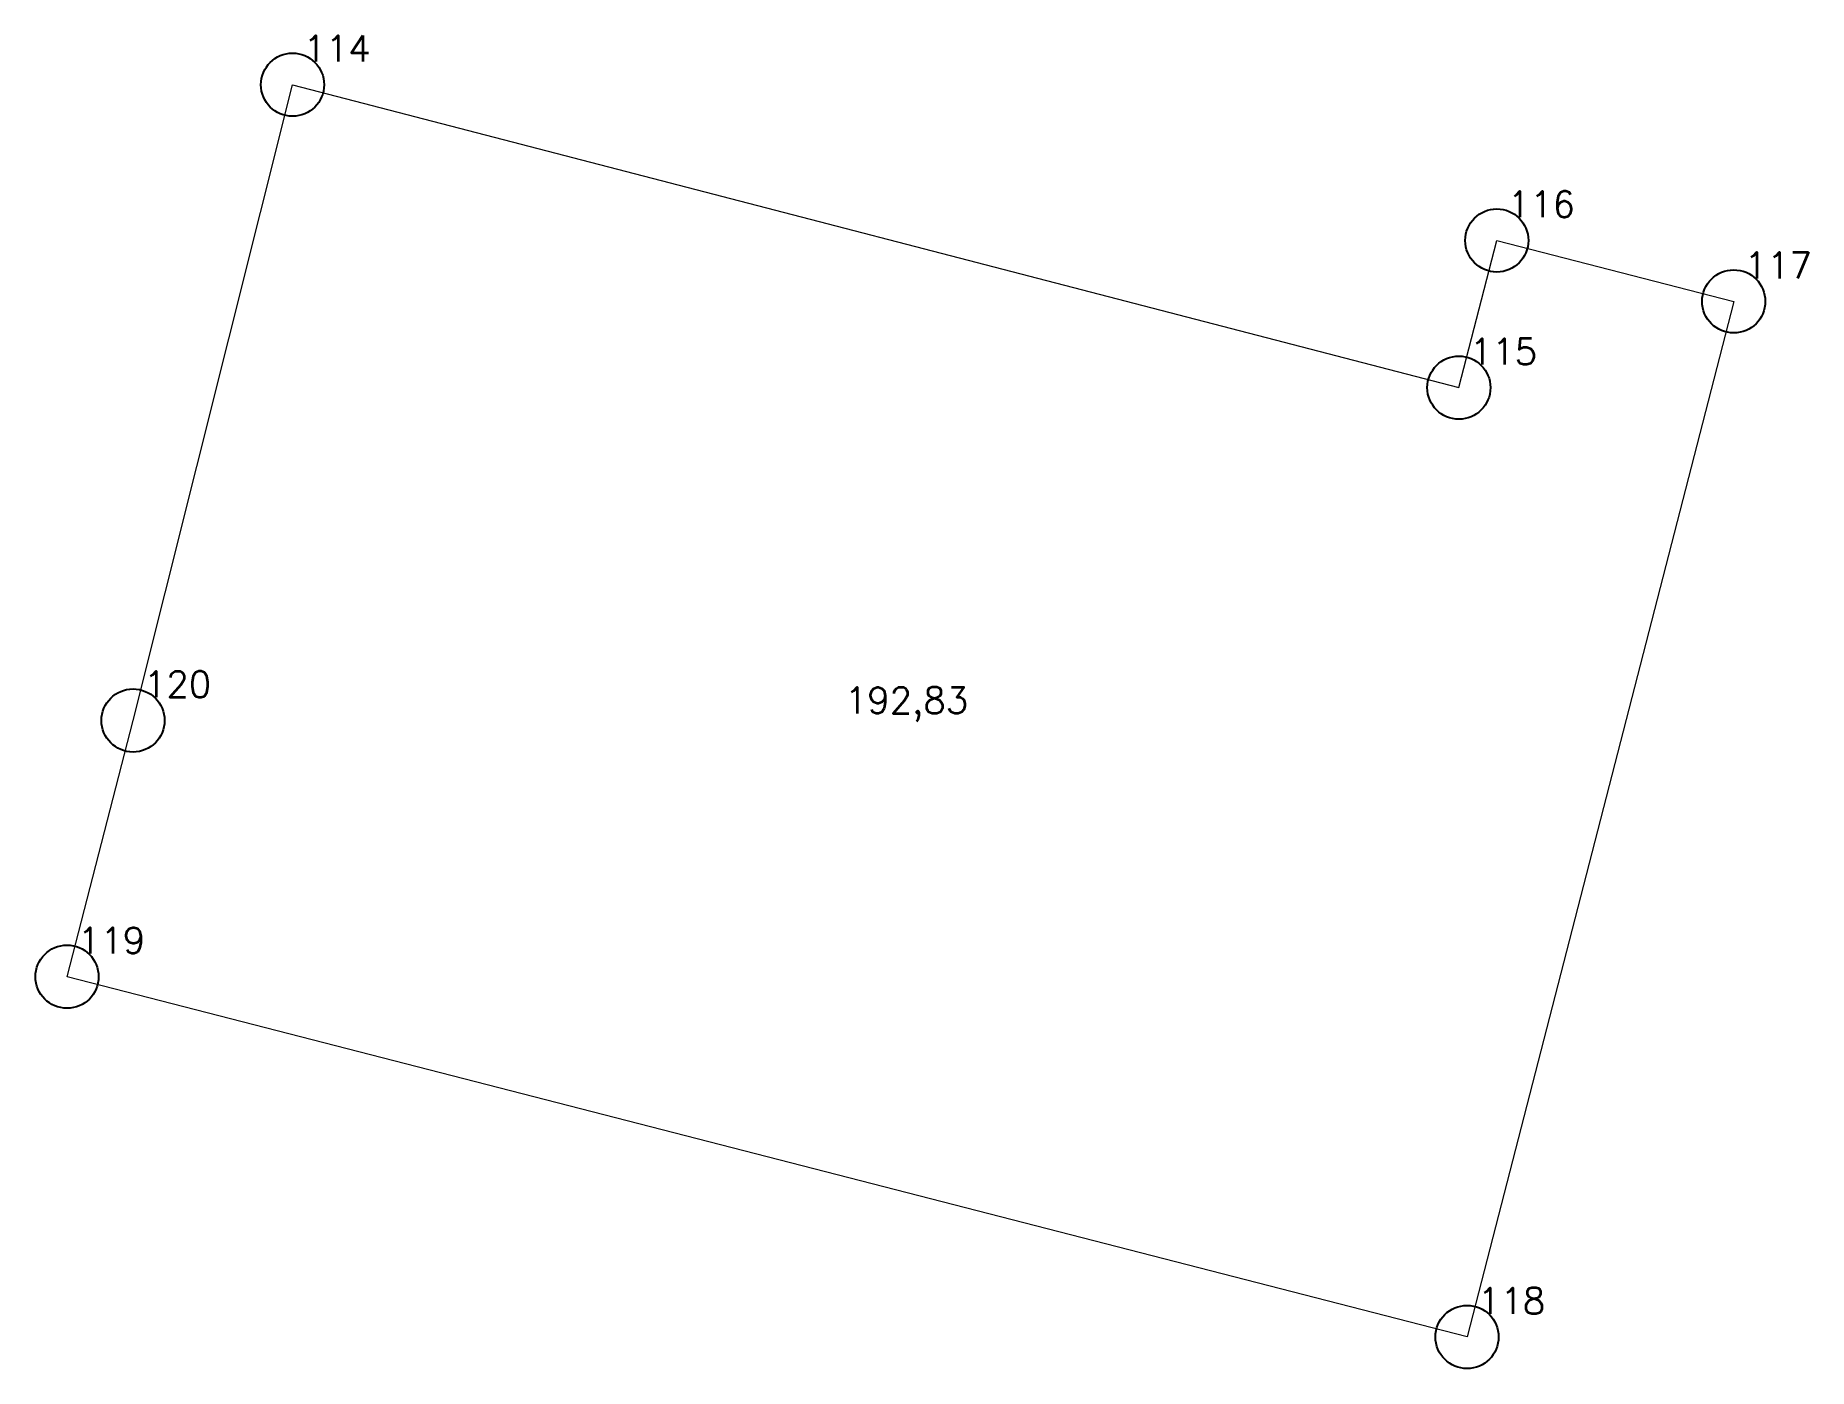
# Model space of a CAD drawing. Extents: x 1390459 to 1399894, y 355072 to 361029.
# Drawn here: x 1395321.8 to 1395342.86, y 360387.27 to 360403.11 of the extents above; entities that cross this region are included whole.
import ezdxf

# ---------------------------------------------------------------- set-up
doc = ezdxf.new("R2010")
doc.units = 0
doc.header["$PDMODE"] = 33
doc.header["$PDSIZE"] = 0.75
doc.layers.add('8 - ценная историческая застройка конец ХIX - начало ХХ века', color=7, linetype='Continuous')
doc.styles.get("Standard").update_dxf_attribs({"font": 'simplex.shx'})

msp = doc.modelspace()

# ---------------------------------------------------------------- texts
at = {"layer": '8 - ценная историческая застройка конец ХIX - начало ХХ века', "color": 7}
for s, p in [('114', (1395324.979, 360402.797)), ('116', (1395339.285, 360400.947)), ('117', (1395342.1, 360400.222)), ('115', (1395338.835, 360399.197)), ('120', (1395323.084, 360395.243)), ('192,83', (1395331.41, 360395.052)), ('119', (1395322.3, 360392.198)), ('118', (1395338.932, 360387.916))]:
    msp.add_text(s, height=0.3111, dxfattribs=at).set_placement(p)

# ---------------------------------------------------------------- linework, layer by layer
at = {"layer": '8 - ценная историческая застройка конец ХIX - начало ХХ века', "color": 7, "lineweight": 20}
msp.add_lwpolyline([(1395324.85, 360402.523), (1395338.706, 360398.923), (1395339.156, 360400.672), (1395341.971, 360399.948), (1395338.803, 360387.642), (1395322.171, 360391.923), (1395322.955, 360394.968), (1395324.85, 360402.523)], close=True, dxfattribs=at)
at = {"layer": '8 - ценная историческая застройка конец ХIX - начало ХХ века'}
for p in [(1395324.85, 360402.523), (1395339.156, 360400.672), (1395341.971, 360399.948), (1395338.706, 360398.923), (1395322.955, 360394.968), (1395322.171, 360391.923), (1395338.803, 360387.642)]:
    msp.add_point(p, dxfattribs=at)

msp.set_redraw_order([(e.dxf.handle, doc.entitydb.next_handle()) for e in msp.query("TEXT MTEXT ATTDEF DIMENSION ARC_DIMENSION")])  # texts and dimensions are drawn at this point

doc.saveas('drawing.dxf')
